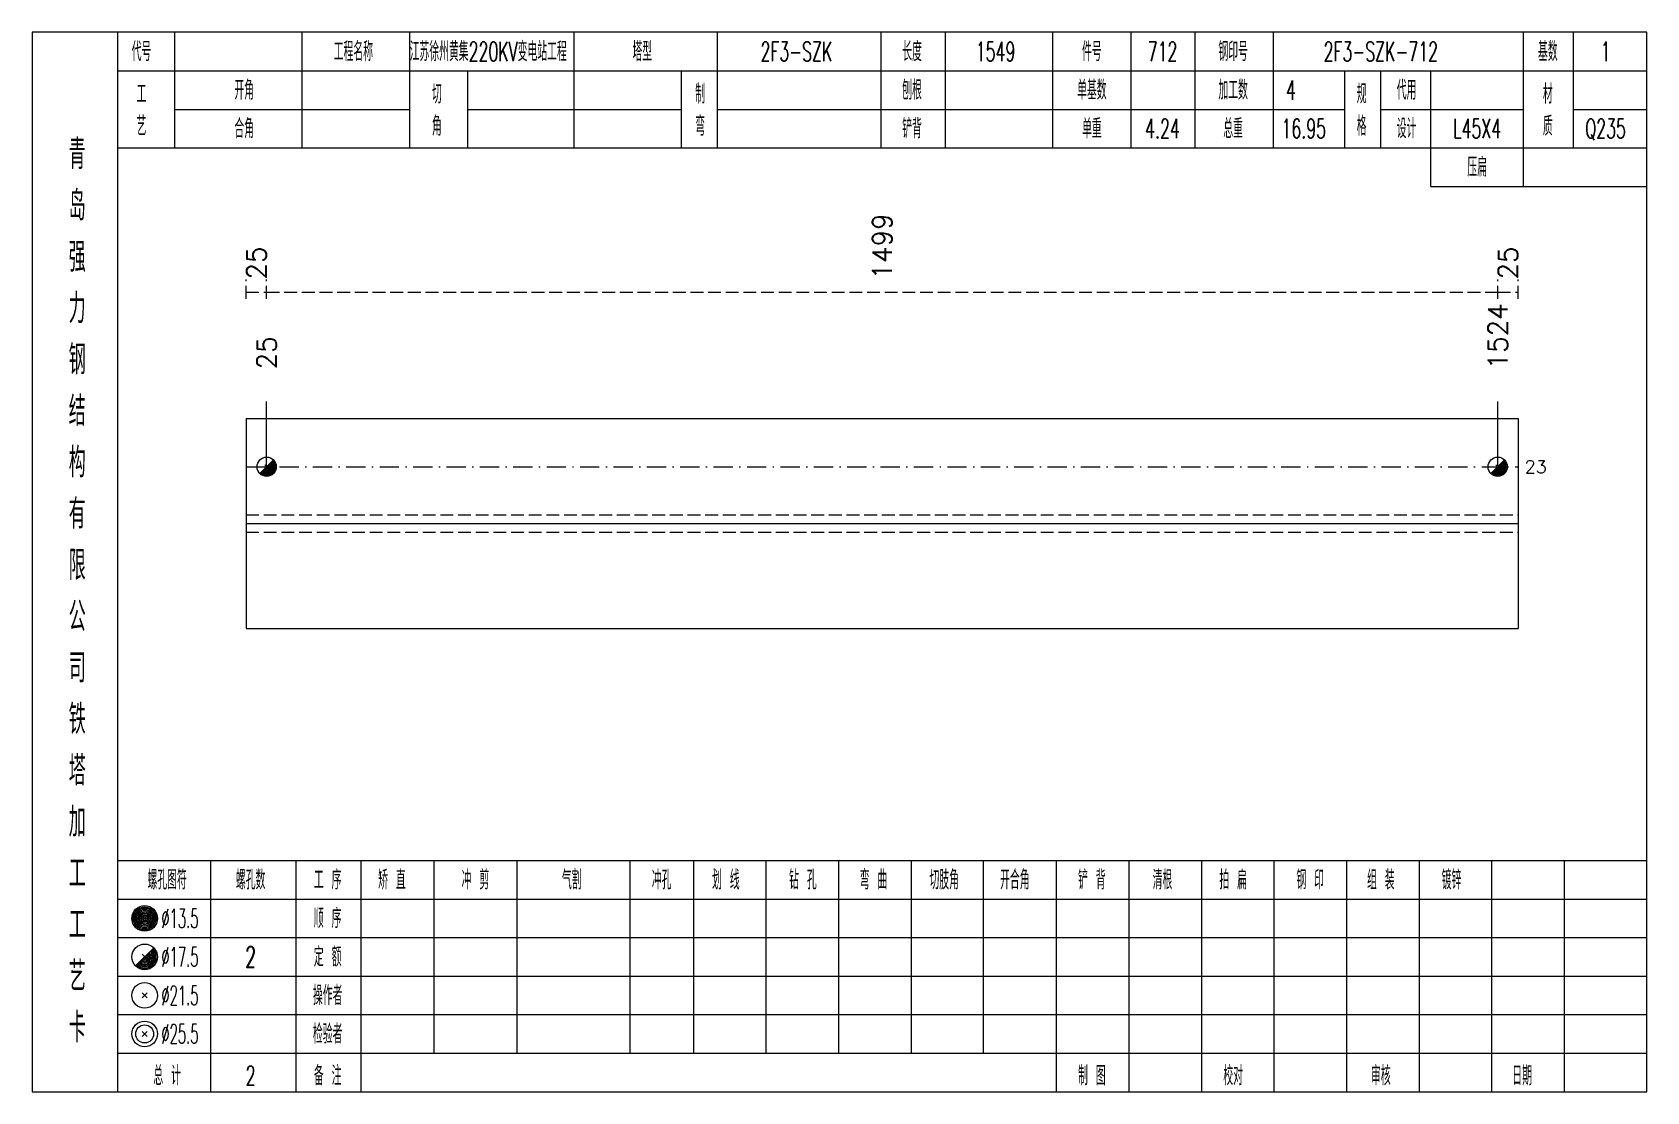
# Model space of a CAD drawing. Extents: x 0 to 4623, y -1159 to 4890.
# Drawn here: x 0 to 251.4, y 1575 to 1740 of the extents above; entities that cross this region are included whole.
import ezdxf
from ezdxf.enums import TextEntityAlignment as Align

# ---------------------------------------------------------------- set-up
doc = ezdxf.new("R2010")
doc.units = 0
doc.header["$MEASUREMENT"] = 0
doc.linetypes.add('一点画线', pattern=[5.2, 3, -1, 0.2, -1])
doc.linetypes.add('虚线', pattern=[2.75, 2, -0.75])
doc.layers.get('0').update_dxf_attribs({"linetype": 'CONTINUOUS', "lineweight": 25})
for name, color, linetype, lineweight in [('1', 7, 'CONTINUOUS', 25), ('4', 7, 'CONTINUOUS', 25), ('5', 7, 'CONTINUOUS', 25)]:
    doc.layers.add(name, color=color, linetype=linetype, lineweight=lineweight)
doc.styles.get("Standard").update_dxf_attribs({"font": 'simplex.shx', "width": 0.7, "height": 3, "bigfont": 'gbhzfs.shx'})

msp = doc.modelspace()

# ---------------------------------------------------------------- texts
at = {"color": 8, "linetype": 'Continuous', "lineweight": 9}
for s, p in [('1499', (132.35, 1701.5)), ('25', (34.899, 1701.5)), ('25', (229.801, 1701.5))]:
    msp.add_text(s, height=3, rotation=90, dxfattribs=at).set_placement(p, align=Align.MIDDLE_LEFT)
at = {"color": 7, "linetype": 'Continuous', "lineweight": 13}
for s, p in [('1524', (228.203, 1687.5)), ('25', (36.497, 1687.5))]:
    msp.add_text(s, height=3, rotation=90, dxfattribs=at).set_placement(p, align=Align.MIDDLE_LEFT)
msp.add_text('23', height=2, dxfattribs=at).set_placement((232.4, 1672.333), align=Align.MIDDLE_LEFT)
at = {"layer": '4', "color": 1, "linetype": 'Continuous', "lineweight": 13}
for s, height, width, p in [('代号', 3, 0.6, (17, 1737)), ('工程名称', 3, 0.6, (50, 1737)), ('江苏徐州黄集220KV变电站工程', 3, 0.6, (71, 1737)), ('塔型', 3, 0.6, (95, 1737)), ('2F3-SZK', 3, 0.6, (119, 1737)), ('长度', 3, 0.6, (137, 1737)), ('1549', 3, 0.6, (150, 1737)), ('件号', 3, 0.6, (165, 1737)), ('712', 3, 0.6, (176, 1737)), ('钢印号', 3, 0.6, (187, 1737)), ('2F3-SZK-712', 3, 0.6, (210, 1737)), ('基数', 3, 0.6, (236, 1737)), ('1', 3, 0.6, (245, 1737)), ('开角', 3, 0.6, (33, 1731)), ('制', 3, 0.6, (104, 1730.4)), ('刨根', 3, 0.6, (137, 1731)), ('单基数', 3, 0.6, (165, 1731)), ('加工数', 3, 0.6, (187, 1731)), ('4', 3, 0.6, (196, 1731)), ('规', 3, 0.6, (207, 1730.4)), ('代用', 3, 0.6, (214, 1731)), ('材', 3, 0.6, (236, 1730.4)), ('工', 3, 0.6, (17, 1730.4)), ('切', 3, 0.6, (63, 1730.4)), ('艺', 3, 0.6, (17, 1725.4)), ('角', 3, 0.6, (63, 1725.4)), ('弯', 3, 0.6, (104, 1725.4)), ('格', 3, 0.6, (207, 1725.4)), ('质', 3, 0.6, (236, 1725.4)), ('合角', 3, 0.6, (33, 1725)), ('铲背', 3, 0.6, (137, 1725)), ('单重', 3, 0.6, (165, 1725)), ('4.24', 3, 0.6, (176, 1725)), ('总重', 3, 0.6, (187, 1725)), ('16.95', 3, 0.6, (198, 1725)), ('设计', 3, 0.6, (214, 1725)), ('L45X4', 3, 0.6, (225, 1725)), ('Q235', 3, 0.6, (245, 1725)), ('青', 4.6, 0.8, (7, 1721)), ('压扁', 3, 0.6, (225, 1719)), ('岛', 4.6, 0.8, (7, 1713)), ('强', 4.6, 0.8, (7, 1705)), ('力', 4.6, 0.8, (7, 1697)), ('钢', 4.6, 0.8, (7, 1689)), ('结', 4.6, 0.8, (7, 1681)), ('构', 4.6, 0.8, (7, 1673)), ('有', 4.6, 0.8, (7, 1665)), ('限', 4.6, 0.8, (7, 1657)), ('公', 4.6, 0.8, (7, 1649)), ('司', 4.6, 0.8, (7, 1641)), ('铁', 4.6, 0.8, (7, 1633)), ('塔', 4.6, 0.8, (7, 1625)), ('加', 4.6, 0.8, (7, 1617)), ('工', 4.6, 0.8, (7, 1609)), ('螺孔图符', 3, 0.6, (21, 1608)), ('螺孔数', 3, 0.6, (34, 1608)), ('工 序', 3, 0.6, (46, 1608)), ('矫 直', 3, 0.6, (56, 1608)), ('冲 剪', 3, 0.6, (69, 1608)), ('气割', 3, 0.6, (84, 1608)), ('冲孔', 3, 0.6, (98, 1608)), ('划 线', 3, 0.6, (108, 1608)), ('钻 孔', 3, 0.6, (120, 1608)), ('弯 曲', 3, 0.6, (131, 1608)), ('切肢角', 3, 0.6, (142, 1608)), ('开合角', 3, 0.6, (153, 1608)), ('铲 背', 3, 0.6, (165, 1608)), ('清根', 3, 0.6, (176, 1608)), ('拍 扁', 3, 0.6, (187, 1608)), ('钢 印', 3, 0.6, (199, 1608)), ('组 装', 3, 0.6, (210, 1608)), ('镀锌', 3, 0.6, (221, 1608)), ('工', 4.6, 0.8, (7, 1601)), ('%%C13.5', 3, 0.5, (23, 1602)), ('顺 序', 3, 0.6, (46, 1602)), ('%%C17.5', 3, 0.5, (23, 1596)), ('2', 3.2, 0.6, (34, 1596)), ('定 额', 3, 0.6, (46, 1596)), ('艺', 4.6, 0.8, (7, 1593)), ('%%C21.5', 3, 0.5, (23, 1590)), ('操作者', 3, 0.6, (46, 1590)), ('卡', 4.6, 0.8, (7, 1585)), ('%%C25.5', 3, 0.5, (23, 1584)), ('检验者', 3, 0.6, (46, 1584)), ('总 计', 3, 0.6, (21, 1577.5)), ('2', 3, 0.6, (34, 1577.5)), ('备 注', 3, 0.6, (46, 1577.5)), ('制 图', 3, 0.6, (165, 1577.5)), ('校对', 3, 0.6, (187, 1577.5)), ('审核', 3, 0.6, (210, 1577.5)), ('日期', 3, 0.6, (232, 1577.5))]:
    msp.add_text(s, height=height, dxfattribs=dict(at, width=width)).set_placement(p, align=Align.MIDDLE_CENTER)

# ---------------------------------------------------------------- blocks, each defined once
blk = doc.blocks.new('孔17.5')
at = {"layer": '5', "color": 7, "linetype": 'Continuous', "lineweight": 13}
for p, q in [((-0.707, -0.707), (0.707, 0.707)), ((-0.2, 0.2), (0.2, -0.2))]:
    blk.add_line(p, q, dxfattribs=at)
blk.add_circle((0, 0), 1, dxfattribs=at)
for radius in [0.9, 0.8, 0.7, 0.6, 0.5, 0.4, 0.3, 0.2, 0.1]:
    blk.add_arc((0, 0), radius, 225, 45, dxfattribs=at)

# ---------------------------------------------------------------- linework, layer by layer
at = {"color": 8, "linetype": '虚线', "lineweight": 9}
for p, q in [((33.3, 1698.5), (33.3, 1701.5)), ((33.3, 1699.5), (36.497, 1699.5)), ((36.497, 1698.5), (36.497, 1701.5)), ((36.497, 1698.5), (36.497, 1701.5)), ((36.497, 1699.5), (228.203, 1699.5)), ((228.203, 1698.5), (228.203, 1701.5)), ((228.203, 1698.5), (228.203, 1701.5)), ((228.203, 1699.5), (231.4, 1699.5)), ((231.4, 1698.5), (231.4, 1701.5))]:
    msp.add_line(p, q, dxfattribs=at)
at = {"color": 7, "linetype": 'Continuous', "lineweight": 13}
for p, q in [((36.497, 1672.333), (36.497, 1682.5)), ((228.203, 1672.333), (228.203, 1682.5))]:
    msp.add_line(p, q, dxfattribs=at)
at = {"color": 7, "linetype": 'Continuous', "lineweight": 18}
for p, q in [((33.3, 1679.833), (33.3, 1647.167)), ((33.3, 1679.833), (231.4, 1679.833)), ((231.4, 1679.833), (231.4, 1647.167)), ((33.3, 1663.5), (231.4, 1663.5))]:
    msp.add_line(p, q, dxfattribs=at)
at = {"color": 3, "linetype": '一点画线', "lineweight": 13}
msp.add_line((33.3, 1672.333), (231.4, 1672.333), dxfattribs=at)
at = {"color": 1, "linetype": '虚线', "lineweight": 18}
for p, q in [((33.3, 1664.833), (231.4, 1664.833)), ((33.3, 1662.167), (231.4, 1662.167))]:
    msp.add_line(p, q, dxfattribs=at)
at = {"layer": '1', "color": 7, "linetype": 'Continuous', "lineweight": 18}
msp.add_line((33.3, 1647.167), (231.4, 1647.167), dxfattribs=at)
at = {"layer": '4', "color": 1, "linetype": 'Continuous', "lineweight": 18}
for p, q in [((13.3, 1575), (13.3, 1740)), ((22.2, 1722), (22.2, 1740)), ((42, 1722), (42, 1740)), ((58.8, 1722), (58.8, 1740)), ((84.4, 1722), (84.4, 1740)), ((106.7, 1722), (106.7, 1740)), ((132.2, 1722), (132.2, 1740)), ((142.2, 1722), (142.2, 1740)), ((158.9, 1722), (158.9, 1740)), ((171.1, 1722), (171.1, 1740)), ((181.1, 1722), (181.1, 1740)), ((193.3, 1722), (193.3, 1740)), ((232.2, 1716), (232.2, 1740)), ((240, 1722), (240, 1740)), ((13.3, 1734), (251.4, 1734)), ((67.8, 1722), (67.8, 1734)), ((101.1, 1722), (101.1, 1734)), ((204.4, 1722), (204.4, 1734)), ((210, 1722), (210, 1734)), ((217.8, 1716), (217.8, 1734)), ((22.2, 1728), (58.8, 1728)), ((67.8, 1728), (101.1, 1728)), ((106.7, 1728), (204.4, 1728)), ((210, 1728), (232.2, 1728)), ((240, 1728), (251.4, 1728)), ((13.3, 1722), (251.4, 1722)), ((217.8, 1716), (251.4, 1716)), ((13.3, 1611), (251.4, 1611)), ((27.8, 1575), (27.8, 1611)), ((41.1, 1575), (41.1, 1611)), ((51.2, 1575), (51.2, 1611)), ((62.6, 1581), (62.6, 1611)), ((75.5, 1581), (75.5, 1611)), ((93.1, 1581), (93.1, 1611)), ((103, 1581), (103, 1611)), ((114.3, 1581), (114.3, 1611)), ((125.6, 1581), (125.6, 1611)), ((136.9, 1581), (136.9, 1611)), ((148.1, 1581), (148.1, 1611)), ((159.5, 1581), (159.5, 1611)), ((170.8, 1581), (170.8, 1611)), ((182.1, 1581), (182.1, 1611)), ((193.4, 1581), (193.4, 1611)), ((204.7, 1581), (204.7, 1611)), ((216, 1581), (216, 1611)), ((227.3, 1581), (227.3, 1611)), ((238.6, 1581), (238.6, 1611)), ((13.3, 1605), (251.4, 1605)), ((13.3, 1599), (251.4, 1599)), ((13.3, 1593), (251.4, 1593)), ((13.3, 1587), (251.4, 1587)), ((13.3, 1581), (251.4, 1581)), ((159.5, 1575), (159.5, 1581)), ((170.8, 1575), (170.8, 1581)), ((182.1, 1575), (182.1, 1581)), ((193.4, 1575), (193.4, 1581)), ((204.7, 1575), (204.7, 1581)), ((216, 1575), (216, 1581)), ((227.3, 1575), (227.3, 1581)), ((238.6, 1575), (238.6, 1581))]:
    msp.add_line(p, q, dxfattribs=at)
at = {"layer": '4', "color": 7, "linetype": 'Continuous', "lineweight": 13}
for p, q in [((17.3, 1601.8), (17.7, 1602.2)), ((17.7, 1601.8), (17.3, 1602.2)), ((16.086, 1594.586), (18.914, 1597.414)), ((17.1, 1596.4), (17.9, 1595.6)), ((17.1, 1589.6), (17.9, 1590.4)), ((17.1, 1590.4), (17.9, 1589.6)), ((17.1, 1583.6), (17.9, 1584.4)), ((17.1, 1584.4), (17.9, 1583.6))]:
    msp.add_line(p, q, dxfattribs=at)
at = {"layer": '4', "color": 1, "linetype": 'Continuous', "lineweight": 18}
msp.add_lwpolyline([(0, 1740), (0, 1575), (251.4, 1575), (251.4, 1740)], close=True, dxfattribs=at)
at = {"layer": '4', "color": 7, "linetype": 'Continuous', "lineweight": 13}
for centre, radius in [((17.5, 1602), 2), ((17.5, 1602), 1.8), ((17.5, 1602), 1.6), ((17.5, 1602), 1.4), ((17.5, 1602), 1.2), ((17.5, 1602), 1), ((17.5, 1602), 0.8), ((17.5, 1602), 0.6), ((17.5, 1602), 0.4), ((17.5, 1602), 0.2), ((17.5, 1596), 2), ((17.5, 1590), 2), ((17.5, 1584), 2), ((17.5, 1584), 1.4)]:
    msp.add_circle(centre, radius, dxfattribs=at)
for radius in [1.8, 1.6, 1.4, 1.2, 1, 0.8, 0.6, 0.4, 0.2]:
    msp.add_arc((17.5, 1596), radius, 225, 45, dxfattribs=at)

# ---------------------------------------------------------------- block references
at = {"color": 7, "linetype": 'Continuous', "lineweight": 13, "xscale": 1.5, "yscale": 1.5, "zscale": 1.5}
for p in [(36.497, 1672.333), (228.203, 1672.333)]:
    msp.add_blockref('孔17.5', p, dxfattribs=at)

msp.set_redraw_order([(e.dxf.handle, doc.entitydb.next_handle()) for e in msp.query("TEXT MTEXT ATTDEF DIMENSION ARC_DIMENSION")])  # texts and dimensions are drawn at this point

doc.saveas('drawing.dxf')
